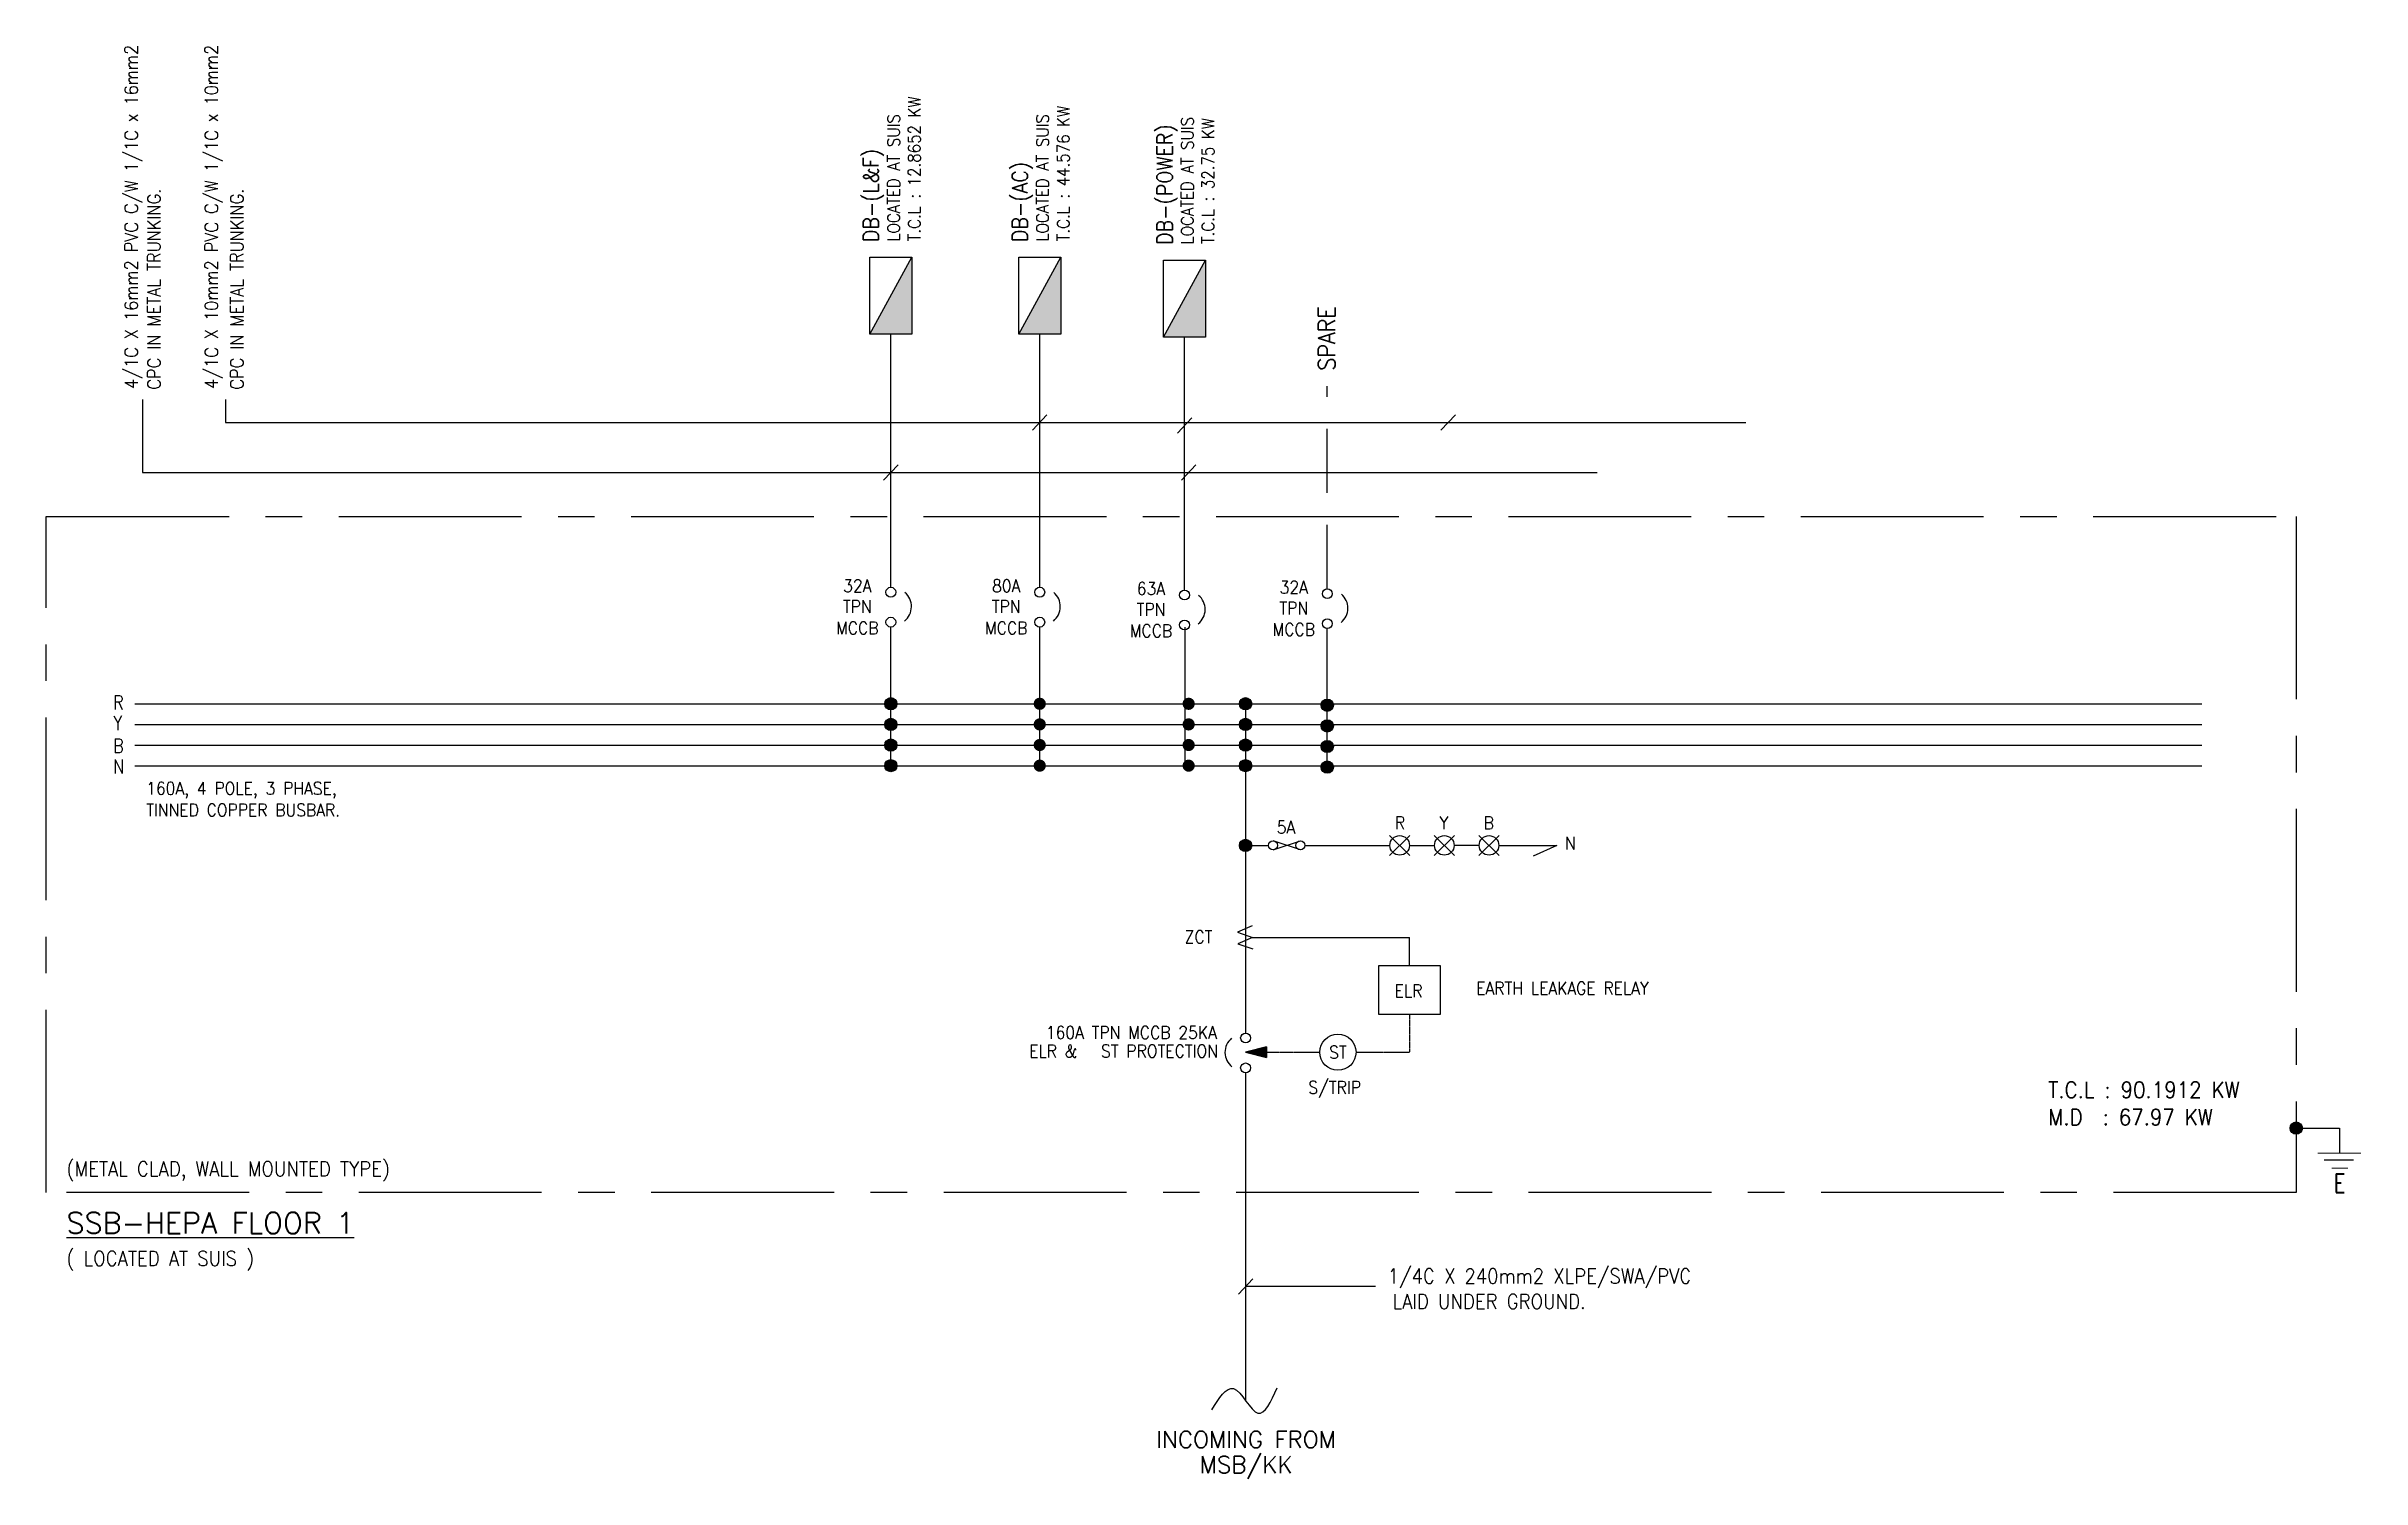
# Model space of a CAD drawing. Header units: millimetres. Extents: x 2495 to 339462, y 3032 to 362924.
# Drawn here: x 122473 to 185815, y 122551 to 161738 of the extents above; entities that cross this region are included whole.
import ezdxf
from ezdxf.enums import TextEntityAlignment as Align

# ---------------------------------------------------------------- set-up
doc = ezdxf.new("R2010")
doc.units = ezdxf.units.MM
for name, pattern in [('CENTERX2', [4, 2.5, -0.5, 0.5, -0.5]), ('DASHED', [0.75, 0.5, -0.25]), ('HIDDEN', [0.375, 0.25, -0.125])]:
    doc.linetypes.add(name, pattern=pattern)
for name, color, linetype in [('E-DB', 1, 'Continuous'), ('E-SCHEM', 7, 'Continuous'), ('L4', 5, 'Continuous'), ('SCHEM', 7, 'Continuous'), ('TEXT', 2, 'Continuous')]:
    doc.layers.add(name, color=color, linetype=linetype)
doc.styles.add('230', font='ROMANS.SHX', dxfattribs={"height": 230})
doc.styles.add('300', font='ROMANS', dxfattribs={"width": 0.75, "height": 300})
doc.styles.add('400', font='ROMANS.shx', dxfattribs={"width": 0.8, "height": 4})
doc.styles.add('ROMANS', font='ROMANS', dxfattribs={"width": 0.7})

msp = doc.modelspace()

# ---------------------------------------------------------------- texts
at = {"layer": 'E-SCHEM', "color": 7, "linetype": 'Continuous', "width": 0.9}
for s, height, style, p in [('4/1C X 16mm2 PVC C/W 1/1C x 16mm2 ', 357.96, '230', (124976, 152363, 0)), ('4/1C X 10mm2 PVC C/W 1/1C x 10mm2 ', 357.96, '230', (127170, 152363, 0)), ('T.C.L : 12.8652 KW', 334.88, '400', (146387, 156408, 0)), ('LOCATED AT SUIS', 334.88, '400', (145821, 156399, 0)), ('LOCATED AT SUIS', 334.88, '400', (149894, 156399, 0)), ('T.C.L : 44.576 KW', 334.88, '400', (150461, 156408, 0)), ('LOCATED AT SUIS', 334.88, '400', (153856, 156322, 0)), ('T.C.L : 32.75 KW', 334.88, '400', (154422, 156331, 0)), ('CPC IN METAL TRUNKING.', 357.96, '230', (125600, 152348, 0)), ('CPC IN METAL TRUNKING.', 357.96, '230', (127866, 152348, 0))]:
    msp.add_text(s, height=height, rotation=90, dxfattribs=dict(at, style=style)).set_placement(p)
at = {"layer": 'E-SCHEM', "color": 6, "linetype": 'Continuous', "style": '400', "width": 0.9}
for s, height, p in [('DB-(POWER)', 421, (153279, 156307, 0)), ('DB-(L&F)', 421, (145244, 156383, 0)), ('DB-(AC)', 421, (149318, 156383, 0)), ('SPARE', 460.7, (157732, 152865))]:
    msp.add_text(s, height=height, rotation=90, dxfattribs=at).set_placement(p)
at = {"layer": 'E-SCHEM', "color": 7, "linetype": 'Continuous', "style": '230', "width": 0.9}
for s, p in [('32A', (144659, 146805)), ('80A', (148733, 146805)), ('63A', (152694, 146729)), ('32A', (156600, 146765)), ('TPN', (144659, 146237)), ('TPN', (148733, 146237)), ('TPN', (152694, 146161)), ('TPN', (156600, 146197)), ('MCCB', (144659, 145652)), ('MCCB', (148733, 145652)), ('MCCB', (152694, 145576)), ('MCCB', (156600, 145611))]:
    msp.add_text(s, height=345.5, dxfattribs=at).set_placement(p, align=Align.CENTER)
at = {"layer": 'E-SCHEM', "color": 7, "linetype": 'Continuous'}
for s, height, style, width, p in [('R', 386, '300', 0.8, (124308, 143595)), ('Y', 386, '300', 0.8, (124308, 143031)), ('B', 386, '300', 0.8, (124308, 142409)), ('N', 386, '300', 0.8, (124308, 141845)), ('160A, 4 POLE, 3 PHASE,', 345.51, '230', 0.9, (125206, 141265)), ('TINNED COPPER BUSBAR.', 345.51, '230', 0.9, (125206, 140672)), ('R', 346, '230', 0.9, (159366, 140318)), ('Y', 346, '230', 0.9, (160585, 140318)), ('B', 346, '230', 0.9, (161793, 140318)), ('5A', 345.5, '230', 0.9, (156135, 140200)), ('N', 346, '230', 0.9, (164018, 139767)), ('S/TRIP', 345.5, '230', 0.9, (156999, 133084)), ('T.C.L : 90.1912 KW', 441.92, '400', 0.9, (177243, 132969, 0)), ('M.D  : 67.97 KW', 441.92, '400', 0.9, (177243, 132222, 0)), ('(METAL CLAD, WALL MOUNTED TYPE)', 403.1, '400', 0.9, (123025, 130825)), ('( LOCATED AT SUIS )', 403.1, '400', 0.9, (123025, 128377)), ('1/4C X 240mm2 XLPE/SWA/PVC', 403.1, '230', 0.9, (159171, 127894)), ('LAID UNDER GROUND.', 403.1, '230', 0.9, (159300, 127199))]:
    msp.add_text(s, height=height, dxfattribs=dict(at, style=style, width=width)).set_placement(p)
at = {"layer": 'E-SCHEM', "color": 7, "linetype": 'Continuous', "style": '230', "width": 0.9}
for s, height, p in [('ZCT', 345.5, (154375, 137201)), ('ELR', 345.5, (160121, 135723, 0)), ('EARTH LEAKAGE RELAY', 345.51, (166310, 135796, 0)), ('160A TPN MCCB 25KA', 345.51, (154495, 134584, 0)), ('ELR &', 345.5, (150681, 134078, 0)), ('ST PROTECTION', 345.51, (154526, 134078, 0))]:
    msp.add_text(s, height=height, dxfattribs=at).set_placement(p, align=Align.RIGHT)
msp.add_text('ST', height=345.5, dxfattribs=at).set_placement((157808, 134218), align=Align.MIDDLE_CENTER)
at = {"layer": 'E-SCHEM', "color": 1, "style": 'ROMANS'}
msp.add_text('%%USSB-HEPA FLOOR 1', height=575.85, dxfattribs=at).set_placement((123025, 129261))
for s, height, p in [('INCOMING FROM', 460.68, (155298, 123393)), ('MSB/KK', 460.7, (155298, 122705))]:
    msp.add_text(s, height=height, dxfattribs=at).set_placement(p, align=Align.CENTER)
at = {"layer": 'TEXT', "style": '230', "width": 0.75}
msp.add_text('E', height=509, dxfattribs=at).set_placement((185054, 130379))

# ---------------------------------------------------------------- blocks, each defined once
blk = doc.blocks.new('E-DB')
at = {"layer": 'E-DB'}
for p, q in [((-440, 480), (440, 480)), ((-440, 480), (440, 0)), ((-440, 0), (-440, 480)), ((440, 480), (440, 0)), ((440, 0), (-440, 0))]:
    blk.add_line(p, q, dxfattribs=at)
at = {"layer": 'E-DB', "color": 7}
blk.add_solid([(-440, 0), (-440, 480), (440, 0)], dxfattribs=at)

# ---------------------------------------------------------------- hatches: boundary and pattern name
at = {"layer": 'E-SCHEM'}
for points in [[(145408, 143751, 1), (145745, 143751, 1)], [(149482, 143751, 1), (149819, 143751, 1)], [(153556, 143751, 1), (153893, 143751, 1)], [(155114, 143751, 1), (155450, 143751, 1)], [(157350, 143711, 1), (157686, 143711, 1)], [(145408, 143187, 1), (145745, 143187, 1)], [(149482, 143187, 1), (149819, 143187, 1)], [(153556, 143187, 1), (153893, 143187, 1)], [(155114, 143187, 1), (155450, 143187, 1)], [(157350, 143147, 1), (157686, 143147, 1)], [(145408, 142623, 1), (145745, 142623, 1)], [(149482, 142623, 1), (149819, 142623, 1)], [(153556, 142623, 1), (153893, 142623, 1)], [(155114, 142623, 1), (155450, 142623, 1)], [(157350, 142582, 1), (157686, 142582, 1)], [(145408, 142058, 1), (145745, 142058, 1)], [(149482, 142058, 1), (149819, 142058, 1)], [(153556, 142058, 1), (153893, 142058, 1)], [(155114, 142058, 1), (155450, 142058, 1)], [(157350, 142018, 1), (157686, 142018, 1)], [(155114, 139877, 1), (155450, 139877, 1)], [(183856, 132142, 1), (184192, 132142, 1)]]:
    msp.add_hatch(color=1, dxfattribs=at).paths.add_polyline_path(points)
at = {"layer": 'SCHEM', "linetype": 'Continuous'}
msp.add_hatch(color=256, dxfattribs=at).paths.add_polyline_path([(155851, 134365), (155282, 134218), (155851, 134070)])

# ---------------------------------------------------------------- linework, layer by layer
at = {"layer": 'E-SCHEM', "color": 1, "linetype": 'Continuous'}
for p, q in [((145577, 146938), (145577, 153864)), ((149651, 146938), (149651, 153864)), ((153612, 146862), (153612, 153788)), ((145577, 142058), (145577, 145849)), ((149651, 142058), (149651, 145849)), ((153631, 142058), (153631, 145849)), ((157518, 142018), (157518, 145809)), ((155282, 143751), (155282, 134744)), ((155282, 138225), (155282, 137823)), ((155282, 133655), (155282, 124689))]:
    msp.add_line(p, q, dxfattribs=at)
at = {"layer": 'E-SCHEM', "color": 9}
for p, q in [((125107, 152073), (125107, 150077)), ((127373, 152073), (127373, 151443)), ((127373, 151443), (168971, 151443)), ((125107, 150077), (164897, 150077)), ((158834, 127810), (155282, 127810))]:
    msp.add_line(p, q, dxfattribs=at)
at = {"layer": 'E-SCHEM', "color": 4, "linetype": 'Continuous'}
for p, q in [((149848, 151653), (149453, 151234)), ((153809, 151577), (153415, 151158)), ((161021, 151653), (160627, 151234)), ((145774, 150287), (145380, 149868)), ((153921, 150287), (153527, 149868)), ((124893, 143751), (181440, 143751)), ((124893, 143187), (181440, 143187)), ((124893, 142623), (181440, 142623)), ((124893, 142058), (181440, 142058)), ((155479, 128019), (155085, 127600))]:
    msp.add_line(p, q, dxfattribs=at)
at = {"layer": 'E-SCHEM'}
for p, q in [((159772, 140152), (159221, 139601)), ((159221, 140152), (159772, 139601)), ((160994, 140152), (160444, 139601)), ((160444, 140152), (160994, 139601)), ((161666, 140152), (162217, 139601)), ((162217, 140152), (161666, 139601)), ((155459, 137674), (155059, 137502)), ((155059, 137502), (155470, 137359)), ((155470, 137359), (155070, 137187)), ((155070, 137187), (155482, 137044))]:
    msp.add_line(p, q, dxfattribs=at)
for centre, radius in [((145577, 146804), 135), ((149651, 146804), 135), ((153612, 146727), 135), ((157518, 146763), 135), ((145577, 145984), 135), ((149651, 145984), 135), ((153612, 145908), 135), ((157518, 145944), 135), ((145577, 143751), 168), ((155282, 143751), 168), ((155282, 143751), 168), ((157518, 143711), 168), ((145577, 143187), 168), ((155282, 143187), 168), ((155282, 143187), 168), ((157518, 143147), 168), ((145577, 142623), 168), ((155282, 142623), 168), ((155282, 142623), 168), ((157518, 142582), 168), ((145577, 142058), 168), ((155282, 142058), 168), ((157518, 142018), 168), ((155282, 139877), 168), ((155282, 134609), 135), ((155282, 133790), 135), ((184024, 132142), 168)]:
    msp.add_circle(centre, radius, dxfattribs=at)
at = {"layer": 'E-SCHEM', "color": 1, "linetype": 'Continuous'}
for centre, start, end in [((145638, 146409), 308.52172, 49.94928), ((149711, 146409), 308.52172, 49.94928), ((153673, 146332), 308.52172, 49.94928), ((157579, 146368), 308.52172, 49.94928), ((155221, 134214), 130.05072, 231.47828)]:
    msp.add_arc(centre, 503, start, end, dxfattribs=at)
at = {"layer": 'E-SCHEM', "color": 1}
msp.add_spline([(154356, 124431), (154951, 125016), (155619, 124341), (156142, 125034)], degree=3, dxfattribs=at)
at = {"layer": 'L4', "color": 9, "linetype": 'CENTERX2', "ltscale": 2000}
msp.add_lwpolyline([(122473, 148873), (184024, 148873), (184024, 130377), (122473, 130377)], close=True, dxfattribs=at)
at = {"layer": 'SCHEM', "color": 10, "linetype": 'DASHED', "ltscale": 3500}
msp.add_line((157518, 146898), (157518, 152441), dxfattribs=at)
at = {"layer": 'SCHEM'}
for p, q in [((156034, 139754), (156781, 140000)), ((156781, 139754), (156034, 140000)), ((155282, 139877), (155911, 139877)), ((156904, 139877), (159229, 139877)), ((159765, 139877), (160451, 139877)), ((161673, 139877), (160987, 139877)), ((162209, 139877), (163799, 139877)), ((163799, 139877), (163149, 139582)), ((163799, 139877), (163149, 139582)), ((155440, 137359), (159765, 137359)), ((159765, 136584), (159765, 137359)), ((155851, 134365), (155282, 134218)), ((155851, 134365), (155851, 134070)), ((155282, 134218), (155851, 134070)), ((185206, 132142), (185206, 131456))]:
    msp.add_line(p, q, dxfattribs=at)
at = {"layer": 'SCHEM', "linetype": 'HIDDEN'}
for p, q in [((159765, 135264), (159765, 134218)), ((155851, 134218), (157313, 134218)), ((158303, 134218), (159765, 134218))]:
    msp.add_line(p, q, dxfattribs=at)
at = {"layer": 'SCHEM', "color": 7}
msp.add_line((184024, 132142), (185206, 132142), dxfattribs=at)
at = {"layer": 'SCHEM'}
msp.add_lwpolyline([(158917, 136584), (158917, 135264), (160613, 135264), (160613, 136584)], close=True, dxfattribs=at)
at = {"layer": 'SCHEM', "const_width": 34.3}
for points in [[(184614, 131456), (185798, 131456)], [(184785, 131272), (185600, 131272)], [(184996, 131046), (185443, 131046)]]:
    msp.add_lwpolyline(points, dxfattribs=at)
at = {"layer": 'SCHEM'}
for centre, radius in [((156034, 139877), 123), ((156781, 139877), 123), ((159497, 139877), 268), ((160719, 139877), 268), ((161941, 139877), 268), ((157808, 134218), 495)]:
    msp.add_circle(centre, radius, dxfattribs=at)

# ---------------------------------------------------------------- block references
at = {"layer": 'E-DB', "color": 7, "xscale": 2.392031249939464, "yscale": 2.392031249939464, "zscale": 2.39203125, "rotation": 90}
for p in [(146151, 154913, 0), (150225, 154913, 0), (154186, 154837, 0)]:
    msp.add_blockref('E-DB', p, dxfattribs=at)

msp.set_redraw_order([(e.dxf.handle, doc.entitydb.next_handle()) for e in msp.query("TEXT MTEXT ATTDEF DIMENSION ARC_DIMENSION")])  # texts and dimensions are drawn at this point

doc.saveas('drawing.dxf')
